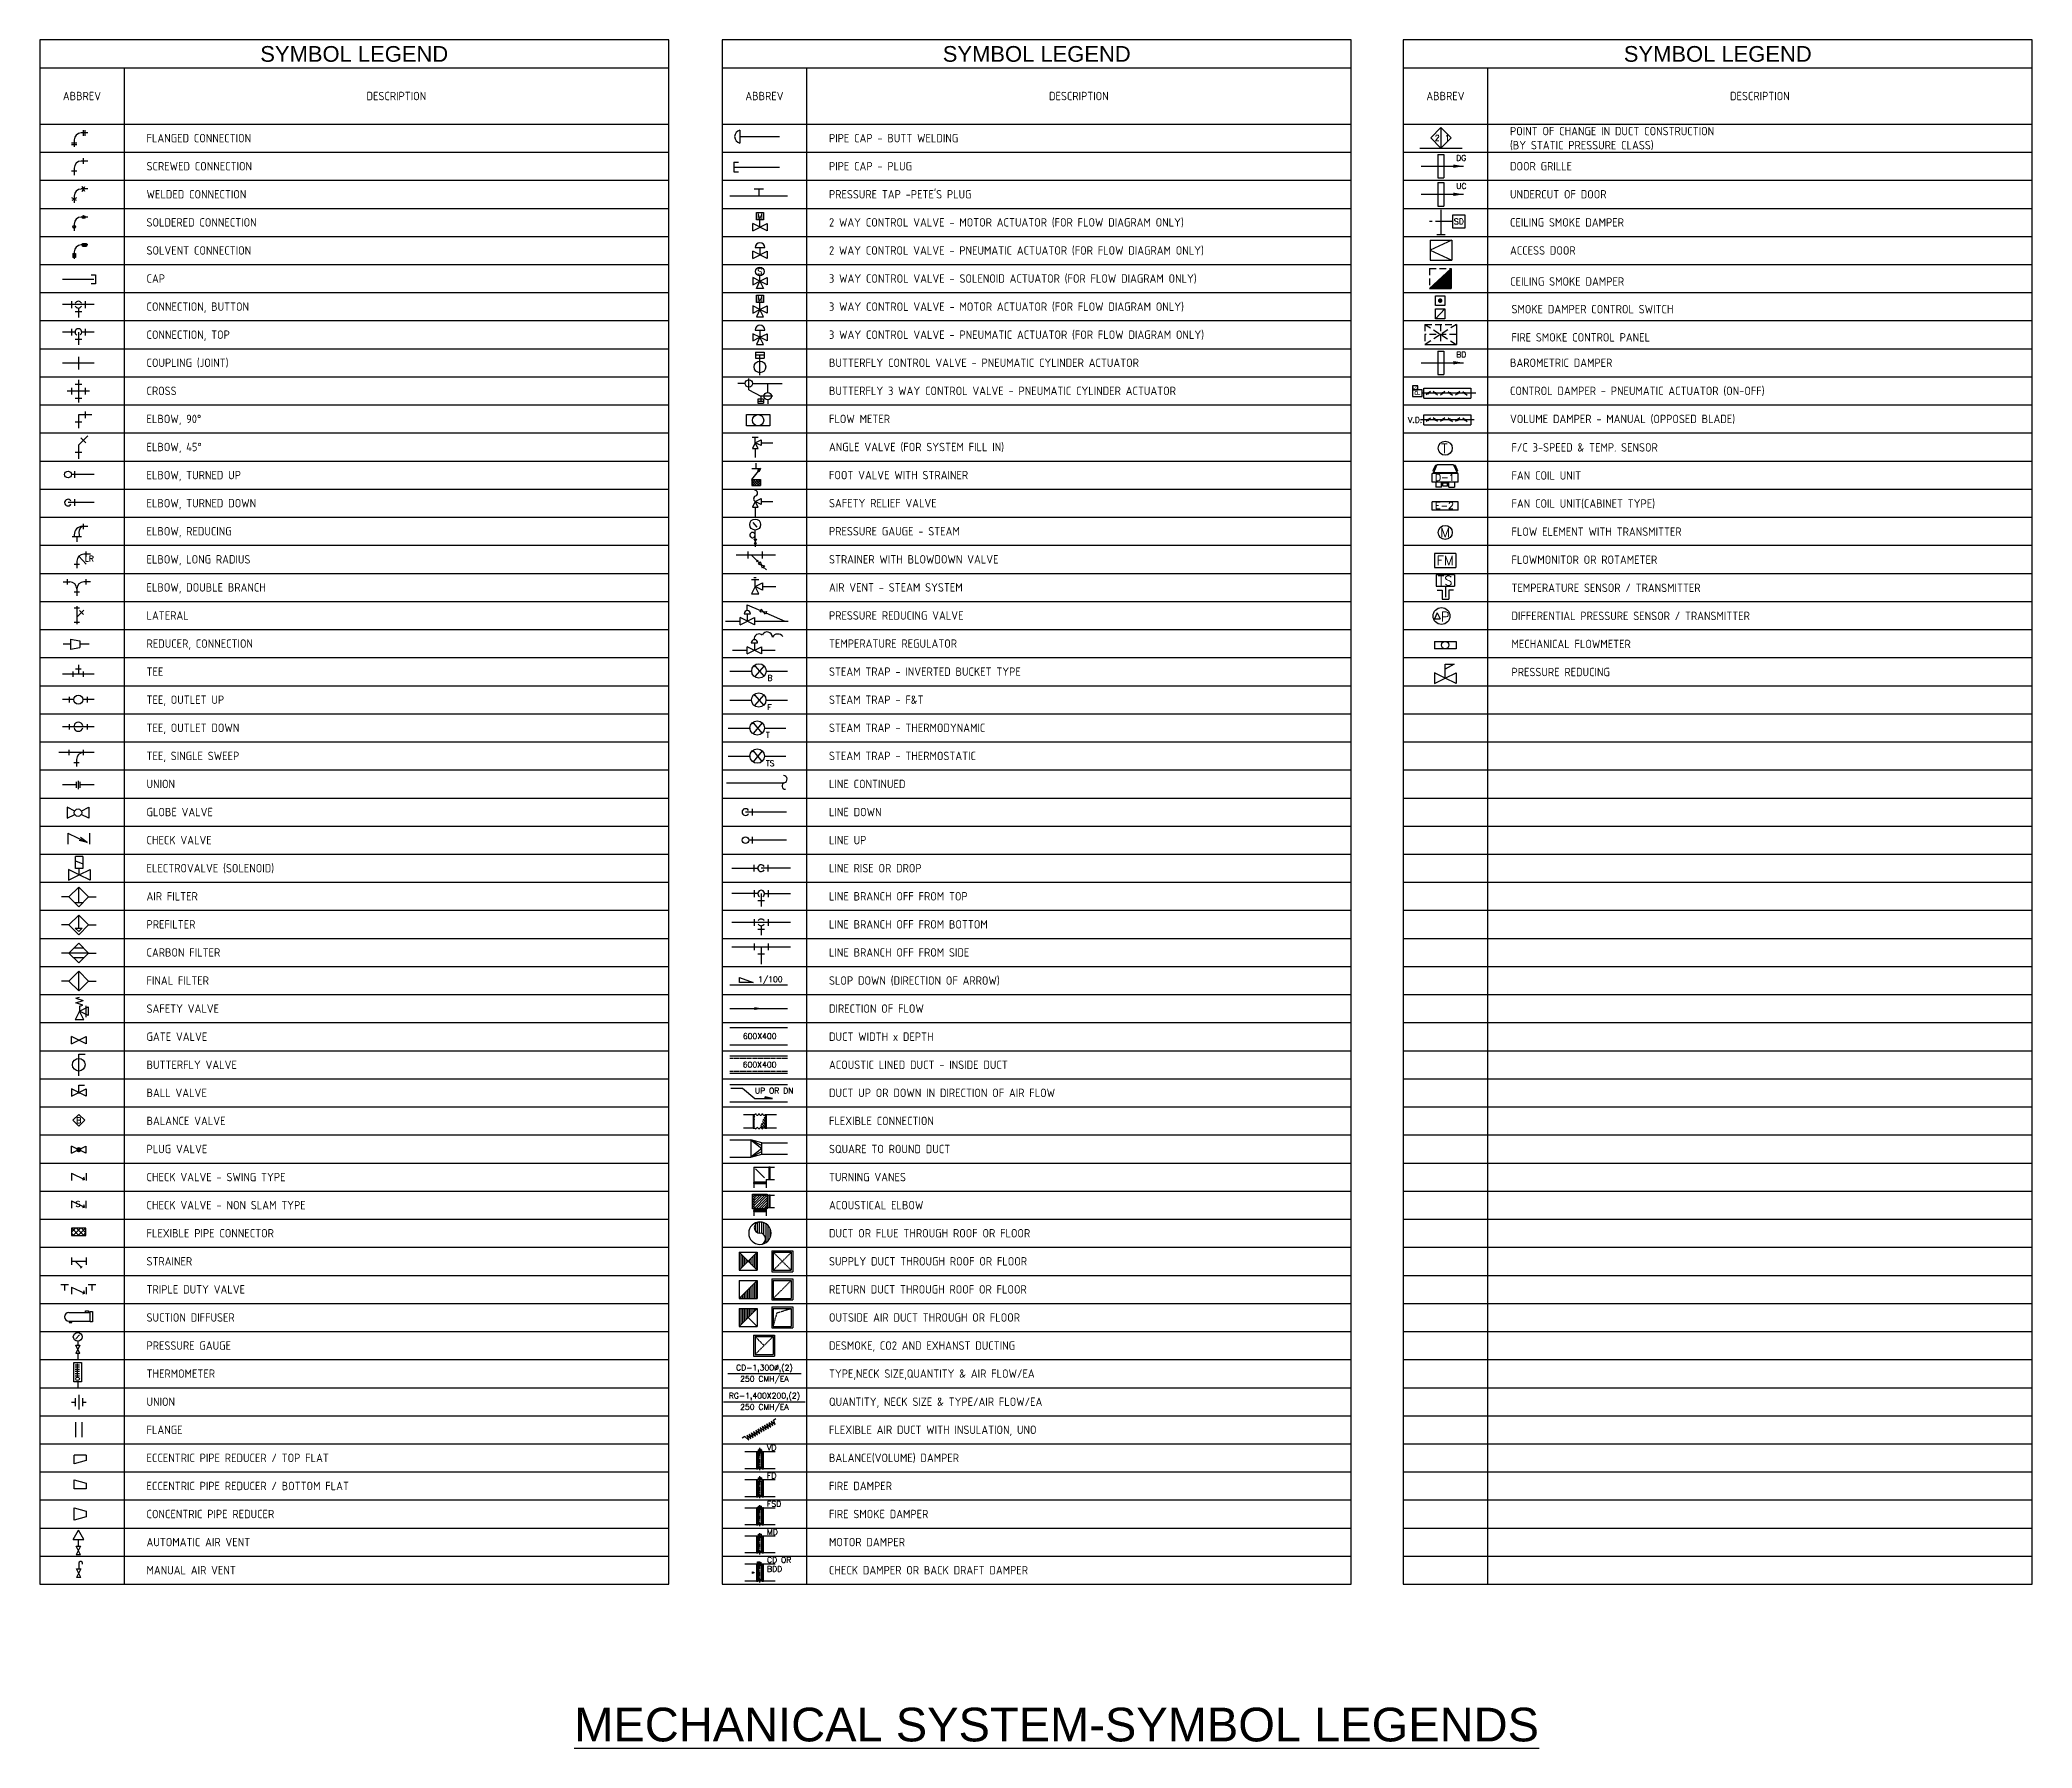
# Model space of a CAD drawing. Header units: millimetres. Extents: x 180 to 771, y 106 to 613.
import ezdxf
from ezdxf.enums import TextEntityAlignment as Align

# ---------------------------------------------------------------- set-up
doc = ezdxf.new("R2010")
doc.units = ezdxf.units.MM
for name, pattern in [('CENTER', [2, 1.25, -0.25, 0.25, -0.25]), ('EHIDDEN', [3, 2, -1]), ('HIDDEN', [0.375, 0.25, -0.125])]:
    doc.linetypes.add(name, pattern=pattern)
for name, color, linetype in [('M-CDUCT-DAPR', 2, 'Continuous'), ('M-CDUCT-TEXT', 4, 'Continuous'), ('M-DETL-EQ', 6, 'Continuous'), ('M-DETL-TEXT', 3, 'Continuous'), ('M-FM-LINE2', 2, 'Continuous'), ('M-FM-LINE3', 3, 'Continuous'), ('M-FM-LINE5', 5, 'Continuous')]:
    doc.layers.add(name, color=color, linetype=linetype)
doc.styles.add('AA-TXT', font='isocp.shx', dxfattribs={"bigfont": 'chineset.shx'})
doc.styles.add('DD-TXT', font='arial.ttf')
doc.styles.add('ROMAND', font='romand', dxfattribs={"height": 5})
doc.styles.add('ROMANS', font='simplex.shx', dxfattribs={"width": 0.8})
doc.styles.add('STDTEXT', font='simplex.shx', dxfattribs={"width": 0.8, "bigfont": 'chineset.shx'})

msp = doc.modelspace()

# ---------------------------------------------------------------- texts
at = {"layer": 'M-CDUCT-DAPR', "color": 3, "style": 'AA-TXT', "oblique": -180, "text_generation_flag": 6, "width": 0.8}
msp.add_text('S', height=1.25, rotation=270, dxfattribs=at).set_placement((588.01, 510.12), align=Align.MIDDLE)
at = {"layer": 'M-CDUCT-TEXT', "color": 3, "style": 'AA-TXT', "oblique": 180, "text_generation_flag": 6}
msp.add_text('P', height=1.67, rotation=270, dxfattribs=at).set_placement((588.69, 508.58), align=Align.MIDDLE)
at = {"layer": 'M-DETL-EQ', "style": 'DD-TXT'}
for s, height, p in [('SYMBOL LEGEND', 4.6667, (273.06, 609.19)), ('SYMBOL LEGEND', 4.6667, (475.66, 609.19)), ('SYMBOL LEGEND', 4.6667, (677.83, 609.19)), ('%%uMECHANICAL SYSTEM-SYMBOL LEGENDS', 10, (481.56, 113.38))]:
    msp.add_text(s, height=height, dxfattribs=at).set_placement(p, align=Align.MIDDLE)
at = {"layer": 'M-DETL-TEXT', "style": 'AA-TXT'}
for s, p in [('ABBREV', (192.23, 596.69)), ('DESCRIPTION', (285.56, 596.69)), ('ABBREV', (394.83, 596.69)), ('DESCRIPTION', (488.16, 596.69)), ('ABBREV', (596.99, 596.69)), ('DESCRIPTION', (690.33, 596.69))]:
    msp.add_text(s, height=2.5, dxfattribs=at).set_placement(p, align=Align.MIDDLE)
for s, p in [('POINT OF CHANGE IN DUCT CONSTRUCTION', (616.16, 586.28)), ('FLANGED CONNECTION', (211.4, 584.19)), ('PIPE CAP - BUTT WELDING', (413.99, 584.19)), ('(BY STATIC PRESSURE CLASS)', (616.16, 582.11)), ('SCREWED CONNECTION', (211.4, 575.86)), ('PIPE CAP - PLUG', (413.99, 575.86)), ('DOOR GRILLE', (616.16, 575.86)), ('WELDED CONNECTION', (211.4, 567.53)), ("PRESSURE TAP -PETE'S PLUG", (413.99, 567.53)), ('UNDERCUT OF DOOR', (616.16, 567.53)), ('SOLDERED CONNECTION', (211.4, 559.19)), ('2 WAY CONTROL VALVE - MOTOR ACTUATOR (FOR FLOW DIAGRAM ONLY)', (413.99, 559.19)), ('CEILING SMOKE DAMPER', (616.16, 559.19)), ('SOLVENT CONNECTION', (211.4, 550.86)), ('2 WAY CONTROL VALVE - PNEUMATIC ACTUATOR (FOR FLOW DIAGRAM ONLY)', (413.99, 550.86)), ('ACCESS DOOR', (616.16, 550.86)), ('CAP', (211.4, 542.53)), ('3 WAY CONTROL VALVE - SOLENOID ACTUATOR (FOR FLOW DIAGRAM ONLY)', (413.99, 542.53)), ('CONNECTION, BUTTON', (211.4, 534.19)), ('3 WAY CONTROL VALVE - MOTOR ACTUATOR (FOR FLOW DIAGRAM ONLY)', (413.99, 534.19)), ('CONNECTION, TOP', (211.4, 525.86)), ('3 WAY CONTROL VALVE - PNEUMATIC ACTUATOR (FOR FLOW DIAGRAM ONLY)', (413.99, 525.86)), ('COUPLING (JOINT)', (211.4, 517.53)), ('BUTTERFLY CONTROL VALVE - PNEUMATIC CYLINDER ACTUATOR', (413.99, 517.53)), ('BAROMETRIC DAMPER', (616.16, 517.53)), ('CROSS', (211.4, 509.19)), ('BUTTERFLY 3 WAY CONTROL VALVE - PNEUMATIC CYLINDER ACTUATOR', (413.99, 509.19)), ('CONTROL DAMPER - PNEUMATIC ACTUATOR (ON-OFF)', (616.16, 509.19)), ('ELBOW, 90%%D', (211.4, 500.86)), ('FLOW METER', (413.99, 500.86)), ('VOLUME DAMPER - MANUAL (OPPOSED BLADE)', (616.16, 500.86)), ('ELBOW, 45%%D', (211.4, 492.53)), ('ANGLE VALVE (FOR SYSTEM FILL IN)', (413.99, 492.53)), ('ELBOW, TURNED UP', (211.4, 484.19)), ('FOOT VALVE WITH STRAINER', (413.99, 484.19)), ('ELBOW, TURNED DOWN', (211.4, 475.86)), ('SAFETY RELIEF VALVE', (413.99, 475.86)), ('ELBOW, REDUCING', (211.4, 467.53)), ('PRESSURE GAUGE - STEAM', (413.99, 467.53)), ('ELBOW, LONG RADIUS', (211.4, 459.19)), ('STRAINER WITH BLOWDOWN VALVE', (413.99, 459.19)), ('ELBOW, DOUBLE BRANCH', (211.4, 450.86)), ('AIR VENT - STEAM SYSTEM', (413.99, 450.86)), ('LATERAL', (211.4, 442.53)), ('PRESSURE REDUCING VALVE', (413.99, 442.53)), ('REDUCER, CONNECTION', (211.4, 434.19)), ('TEMPERATURE REGULATOR ', (413.99, 434.19)), ('TEE', (211.4, 425.86)), ('STEAM TRAP - INVERTED BUCKET TYPE', (413.99, 425.86)), ('TEE, OUTLET UP', (211.4, 417.53)), ('STEAM TRAP - F&T', (413.99, 417.53)), ('TEE, OUTLET DOWN', (211.4, 409.19)), ('STEAM TRAP - THERMODYNAMIC', (413.99, 409.19)), ('TEE, SINGLE SWEEP', (211.4, 400.86)), ('STEAM TRAP - THERMOSTATIC', (413.99, 400.86)), ('UNION', (211.4, 392.53)), ('LINE CONTINUED', (413.99, 392.53)), ('GLOBE VALVE', (211.4, 384.19)), ('LINE DOWN', (413.99, 384.19)), ('CHECK VALVE', (211.4, 375.86)), ('LINE UP', (413.99, 375.86)), ('ELECTROVALVE (SOLENOID)', (211.4, 367.53)), ('LINE RISE OR DROP', (413.99, 367.53)), ('AIR FILTER', (211.4, 359.19)), ('LINE BRANCH OFF FROM TOP', (413.99, 359.19)), ('PREFILTER', (211.4, 350.86)), ('LINE BRANCH OFF FROM BOTTOM', (413.99, 350.86)), ('CARBON FILTER', (211.4, 342.53)), ('LINE BRANCH OFF FROM SIDE', (413.99, 342.53)), ('FINAL FILTER', (211.4, 334.19)), ('SLOP DOWN (DIRECTION OF ARROW)', (413.99, 334.19)), ('SAFETY VALVE', (211.4, 325.86)), ('DIRECTION OF FLOW', (413.99, 325.86)), ('GATE VALVE', (211.4, 317.53)), ('DUCT WIDTH x DEPTH', (413.99, 317.53)), ('BUTTERFLY VALVE', (211.4, 309.19)), ('ACOUSTIC LINED DUCT - INSIDE DUCT ', (413.99, 309.19)), ('BALL VALVE', (211.4, 300.86)), ('DUCT UP OR DOWN IN DIRECTION OF AIR FLOW', (413.99, 300.86)), ('BALANCE VALVE', (211.4, 292.53)), ('FLEXIBLE CONNECTION', (413.99, 292.53)), ('PLUG VALVE', (211.4, 284.19)), ('SQUARE TO ROUND DUCT', (413.99, 284.19)), ('CHECK VALVE - SWING TYPE', (211.4, 275.86)), ('TURNING VANES', (413.99, 275.86)), ('CHECK VALVE - NON SLAM TYPE', (211.4, 267.53)), ('ACOUSTICAL ELBOW', (413.99, 267.53)), ('FLEXIBLE PIPE CONNECTOR', (211.4, 259.19)), ('DUCT OR FLUE THROUGH ROOF OR FLOOR', (413.99, 259.19)), ('STRAINER', (211.4, 250.86)), ('SUPPLY DUCT THROUGH ROOF OR FLOOR', (413.99, 250.86)), ('TRIPLE DUTY VALVE', (211.4, 242.53)), ('RETURN DUCT THROUGH ROOF OR FLOOR', (413.99, 242.53)), ('SUCTION DIFFUSER', (211.4, 234.19)), ('OUTSIDE AIR DUCT THROUGH OR FLOOR', (413.99, 234.19)), ('PRESSURE GAUGE', (211.4, 225.86)), ('DESMOKE, CO2 AND EXHANST DUCTING', (413.99, 225.86)), ('THERMOMETER', (211.4, 217.53)), ('TYPE,NECK SIZE,QUANTITY & AIR FLOW/EA', (413.99, 217.53)), ('UNION', (211.4, 209.19)), ('QUANTITY, NECK SIZE & TYPE/AIR FLOW/EA', (413.99, 209.19)), ('FLANGE', (211.4, 200.86)), ('FLEXIBLE AIR DUCT WITH INSULATION, UNO', (413.99, 200.86)), ('ECCENTRIC PIPE REDUCER / TOP FLAT', (211.4, 192.53)), ('BALANCE(VOLUME) DAMPER', (413.99, 192.53)), ('ECCENTRIC PIPE REDUCER / BOTTOM FLAT', (211.4, 184.19)), ('FIRE DAMPER', (413.99, 184.19)), ('CONCENTRIC PIPE REDUCER', (211.4, 175.86)), ('FIRE SMOKE DAMPER', (413.99, 175.86)), ('AUTOMATIC AIR VENT ', (211.4, 167.53)), ('MOTOR DAMPER', (413.99, 167.53)), ('MANUAL AIR VENT', (211.4, 159.19)), ('CHECK DAMPER OR BACK DRAFT DAMPER', (413.99, 159.19))]:
    msp.add_text(s, height=2.5, dxfattribs=at).set_placement(p, align=Align.MIDDLE_LEFT)
for s, p in [('CEILING SMOKE DAMPER', (616.22, 540.4)), ('SMOKE DAMPER CONTROL SWITCH', (616.6, 532.18)), ('FIRE SMOKE CONTROL PANEL', (616.6, 523.82)), ('F/C 3-SPEED & TEMP. SENSOR', (616.6, 491.16)), ('FAN COIL UNIT', (616.6, 482.83)), ('FAN COIL UNIT(CABINET TYPE)', (616.6, 474.5)), ('FLOW ELEMENT WITH TRANSMITTER', (616.6, 466.16)), ('FLOWMONITOR OR ROTAMETER', (616.6, 457.83)), ('TEMPERATURE SENSOR / TRANSMITTER', (616.6, 449.5)), ('DIFFERENTIAL PRESSURE SENSOR / TRANSMITTER', (616.6, 441.16)), ('MECHANICAL FLOWMETER', (616.6, 432.83)), ('PRESSURE REDUCING', (616.6, 424.5))]:
    msp.add_text(s, height=2.5, dxfattribs=at).set_placement(p)
at = {"layer": 'M-FM-LINE3'}
for s, height, style, p in [('2', 1.67, 'STDTEXT', (593.84, 583.44)), ('1', 1.67, 'STDTEXT', (596.79, 583.44)), ('DG', 1.667, 'STDTEXT', (600.18, 577.48)), ('UC', 1.667, 'STDTEXT', (600.18, 569.15)), ('BD', 1.667, 'STDTEXT', (600.18, 519.15)), ('V.D.', 1.667, 'STDTEXT', (585.88, 499.75)), ('T', 2.8, 'ROMAND', (595.74, 490.65)), ('LR', 1.667, 'STDTEXT', (193.06, 458.56)), ('B', 1.67, 'STDTEXT', (395.75, 423.12)), ('F', 1.67, 'STDTEXT', (395.7, 414.48)), ('T', 1.67, 'STDTEXT', (395.24, 406.18)), ('TS', 1.667, 'STDTEXT', (395.24, 397.83))]:
    msp.add_text(s, height=height, dxfattribs=dict(at, style=style)).set_placement(p)
for s, height, style, p in [('M', 1.67, 'STDTEXT', (393.5, 561.01)), ('SD', 1.667, 'STDTEXT', (600.97, 559.46)), ('S', 1.67, 'STDTEXT', (393.46, 544.62)), ('M', 1.67, 'STDTEXT', (393.5, 536.52)), ('M', 2.8, 'ROMAND', (596.92, 467.17)), ('FM', 2.8, 'ROMAND', (596.92, 458.84)), ('TS', 2.8, 'ROMAND', (596.92, 452.86)), ('P', 2.8, 'ROMAND', (596.92, 442.17)), ('1/100', 1.667, 'STDTEXT', (396.58, 334.45)), ('600X400', 1.667, 'STDTEXT', (393.42, 317.69)), ('600X400', 1.667, 'STDTEXT', (393.4, 309.24)), ('UP OR DN', 1.667, 'STDTEXT', (397.73, 301.49)), ('B', 1.67, 'STDTEXT', (191.29, 292.71)), ('S', 1.67, 'STDTEXT', (191.06, 267.9)), ('CD-1,300%%C,(2)', 1.6667, 'STDTEXT', (394.83, 219.19)), ('250 CMH/EA', 1.667, 'STDTEXT', (394.83, 215.86)), ('RG-1,400X200,(2)', 1.6667, 'STDTEXT', (394.83, 210.86)), ('250 CMH/EA', 1.667, 'STDTEXT', (394.83, 207.53))]:
    msp.add_text(s, height=height, dxfattribs=dict(at, style=style)).set_placement(p, align=Align.MIDDLE)
at = {"layer": 'M-FM-LINE3', "style": 'ROMANS'}
for s, p in [('D-1', (593.92, 482.49)), ('E-2', (593.92, 474.16))]:
    msp.add_text(s, height=2, rotation=0.00001, dxfattribs=at).set_placement(p)
at = {"layer": 'M-FM-LINE3', "style": 'STDTEXT'}
for s, p in [('VD', (395.6, 195.56)), ('FD', (395.6, 187.23)), ('FSD', (395.6, 178.89)), ('MD', (395.6, 170.56)), ('CD OR', (395.6, 162.23)), ('BDD', (395.6, 159.55))]:
    msp.add_text(s, height=1.667, dxfattribs=at).set_placement(p, align=Align.MIDDLE_LEFT)

# ---------------------------------------------------------------- blocks, each defined once
blk = doc.blocks.new('MA20D1')
at = {"linetype": 'ByBlock'}
for p, q in [((-0.5, -0.25), (-0.5, 0.25)), ((-0.5, -0.25), (0.5, 0.25)), ((0.5, -0.25), (-0.5, 0.25)), ((0.5, 0.25), (0.5, -0.25))]:
    blk.add_line(p, q, dxfattribs=at)
blk = doc.blocks.new('TRI', base_point=(3.875, 1.8125))
for p, q in [((3.875, 1.8125), (4, 1.875)), ((4, 1.75), (3.875, 1.8125)), ((4, 1.875), (4, 1.75))]:
    blk.add_line(p, q)
blk = doc.blocks.new('MB22D1')
at = {"linetype": 'ByBlock'}
for p, q in [((-0.25, 0.5), (0.25, 0.5)), ((0, 0), (-0.25, 0.5)), ((0.25, 0.5), (0, 0)), ((0, 0), (-0.25, -0.5)), ((-0.25, -0.5), (0.25, -0.5)), ((0.25, -0.5), (0, 0))]:
    blk.add_line(p, q, dxfattribs=at)
at = {"linetype": 'ByBlock', "xscale": -4, "yscale": 4, "zscale": 4, "rotation": 180}
blk.add_blockref('TRI', (0, 0), dxfattribs=at)
blk = doc.blocks.new('MB20D1')
at = {"linetype": 'ByBlock'}
for p, q in [((0, 0), (0.18, 0.53)), ((0.53, 0.18), (0, 0)), ((0.53, -0.18), (0, 0)), ((0, 0), (0.18, -0.53)), ((0.18, 0.53), (0.53, 0.18)), ((0.18, -0.53), (0.53, -0.18))]:
    blk.add_line(p, q, dxfattribs=at)
blk = doc.blocks.new('*X16')
at = {"color": 0}
for p, q in [((608.62, 597.78), (608.45, 597.94)), ((608.46, 597.9), (608.61, 598.06)), ((608.87, 597.57), (608.48, 597.96)), ((608.49, 597.88), (608.81, 598.2)), ((608.95, 597.55), (608.51, 597.99)), ((608.52, 597.86), (609, 598.34)), ((608.97, 597.58), (608.54, 598.01)), ((608.55, 597.83), (609.2, 598.49)), ((608.58, 597.81), (609.4, 598.63)), ((608.99, 597.62), (608.58, 598.03)), ((608.61, 597.79), (609.38, 598.56)), ((609, 597.66), (608.61, 598.05)), ((608.63, 597.76), (609.35, 598.47)), ((609.02, 597.7), (608.64, 598.08)), ((608.66, 597.74), (609.31, 598.38)), ((609.03, 597.73), (608.67, 598.1)), ((608.69, 597.72), (609.27, 598.29)), ((609.05, 597.77), (608.7, 598.12)), ((608.72, 597.69), (609.23, 598.2)), ((609.06, 597.81), (608.73, 598.14)), ((608.75, 597.67), (609.19, 598.11)), ((609.08, 597.84), (608.76, 598.17)), ((608.78, 597.65), (609.15, 598.02)), ((609.1, 597.88), (608.79, 598.19)), ((608.81, 597.62), (609.11, 597.92)), ((609.11, 597.92), (608.82, 598.21)), ((608.84, 597.6), (609.08, 597.83)), ((609.13, 597.96), (608.85, 598.23)), ((608.87, 597.58), (609.04, 597.74)), ((609.14, 597.99), (608.88, 598.26)), ((608.9, 597.55), (609, 597.65)), ((609.16, 598.03), (608.91, 598.28)), ((608.93, 597.53), (608.96, 597.56)), ((609.17, 598.07), (608.94, 598.3)), ((609.19, 598.11), (608.97, 598.32)), ((609.21, 598.14), (609, 598.34)), ((609.22, 598.18), (609.04, 598.37)), ((609.24, 598.22), (609.07, 598.39)), ((609.25, 598.26), (609.1, 598.41)), ((609.27, 598.29), (609.13, 598.43)), ((609.28, 598.33), (609.16, 598.46)), ((609.3, 598.37), (609.19, 598.48)), ((609.32, 598.4), (609.22, 598.5)), ((609.33, 598.44), (609.25, 598.52)), ((609.35, 598.48), (609.28, 598.55)), ((609.36, 598.52), (609.31, 598.57)), ((609.38, 598.55), (609.34, 598.59)), ((609.39, 598.59), (609.37, 598.61)), ((609.41, 598.63), (609.4, 598.64))]:
    blk.add_line(p, q, dxfattribs=at)
blk = doc.blocks.new('*X15')
at = {"color": 0}
for p, q in [((606.3, 593.93), (607.7, 595.33)), ((606.3, 594.81), (606.82, 595.33)), ((608.02, 593.18), (606.3, 594.89)), ((607.14, 593.18), (606.3, 594.01)), ((606.44, 593.18), (608.58, 595.33)), ((608.9, 593.18), (606.76, 595.33)), ((607.32, 593.18), (609.42, 595.28)), ((609.42, 593.55), (607.64, 595.33)), ((608.2, 593.18), (609.42, 594.39)), ((609.42, 594.43), (608.52, 595.33)), ((609.09, 593.18), (609.42, 593.51)), ((609.42, 595.32), (609.41, 595.33))]:
    blk.add_line(p, q, dxfattribs=at)
blk = doc.blocks.new('MC23DA')
at = {"linetype": 'ByBlock'}
for p, q in [((-0.5, 0.25), (-0.5, -0.25)), ((-0.5, 0.25), (-0.5, 0)), ((-0.5, 0), (-0.5, -0.25)), ((-0.5, 0), (0.5, 0)), ((-0.25, 0), (0.17, -0.42)), ((0.5, 0.25), (0.5, -0.25)), ((0.5, 0.25), (0.5, -0.25)), ((0.11, -0.48), (0.23, -0.36))]:
    blk.add_line(p, q, dxfattribs=at)
blk = doc.blocks.new('STDAUTO')
for p, q in [((-0.22, 0.51), (0.22, 0.51)), ((0, 0.51), (0, 0))]:
    blk.add_line(p, q)
blk.add_arc((0, 0.51), 0.22, 0, 180)
blk = doc.blocks.new('*X14')
at = {"color": 0}
for p, q in [((699.11, 213.33), (699.84, 214.06)), ((699.11, 213.86), (699.31, 214.06)), ((699.43, 213.12), (700.37, 214.06)), ((699.96, 213.12), (700.58, 213.74)), ((700.49, 213.12), (700.58, 213.21))]:
    blk.add_line(p, q, dxfattribs=at)
blk = doc.blocks.new('DIM30')
blk.add_solid([(30, -5), (30, 5), (0, 0)])
blk = doc.blocks.new('BASEVALV', base_point=(23.75, 10.688))
for p, q in [((24, 10.625), (23.75, 10.75)), ((23.75, 10.625), (24, 10.75)), ((23.75, 10.75), (23.75, 10.625)), ((24, 10.75), (24, 10.625))]:
    blk.add_line(p, q)
blk = doc.blocks.new('MA21D1')
at = {"linetype": 'ByBlock'}
for points, const_width in [([(0, 0, 1), (0, 0, 1)], 0.25), ([(-0.05, -0.03, -1.665896), (0.04, -0.03, -1.665896)], 0.072), ([(-0.05, 0.02, 1.665896), (0.04, 0.02, 1.665896)], 0.072)]:
    blk.add_lwpolyline(points, format="xyb", dxfattribs=dict(at, const_width=const_width))
at = {"linetype": 'ByBlock', "xscale": 4, "yscale": 4, "zscale": 4}
blk.add_blockref('BASEVALV', (-0.5, 0), dxfattribs=at)
blk = doc.blocks.new('MB23DA')
at = {"linetype": 'ByBlock'}
for p, q in [((-0.5, 0.25), (0.39, -0.18)), ((-0.5, 0.25), (-0.5, -0.25)), ((0.5, 0.25), (0.5, -0.25)), ((0.39, -0.18), (0.26, -0.24)), ((0.39, -0.18), (0.35, -0.02))]:
    blk.add_line(p, q, dxfattribs=at)
blk = doc.blocks.new('SQUARE', base_point=(4.37, 5.22))
for p, q in [((4.37, 4.72), (4.37, 5.72)), ((4.37, 5.72), (5.37, 5.72)), ((5.37, 4.72), (4.37, 4.72)), ((5.37, 5.72), (5.37, 4.72))]:
    blk.add_line(p, q)
blk = doc.blocks.new('ME04D1')
for p, q in [((-0.337, 0.151), (0.41, 0.151)), ((0.248, 0.154), (0.248, 0.207)), ((0.248, 0.207), (0.343, 0.207)), ((0.343, 0.207), (0.343, 0.154)), ((-0.337, -0.148), (0.41, -0.148)), ((-0.321, -0.149), (-0.321, -0.202)), ((-0.321, -0.202), (-0.226, -0.202)), ((-0.226, -0.202), (-0.226, -0.149))]:
    blk.add_line(p, q)
blk.add_arc((-0.337, 0.002), 0.149, 90, 270)
at = {"xscale": 0.07469571468716346, "yscale": 0.3585394304983846, "zscale": 0.07469571468716346}
blk.add_blockref('SQUARE', (0.41, 0.002), dxfattribs=at)
blk = doc.blocks.new('MF22DA')
at = {"linetype": 'ByBlock'}
for p, q in [((-0.5, 0), (-0.25, 0)), ((-0.25, 0.27), (-0.25, -0.27)), ((0, 0.5), (0, -0.5)), ((0.25, 0.27), (0.25, -0.27)), ((0.25, 0), (0.5, 0))]:
    blk.add_line(p, q, dxfattribs=at)

# ---------------------------------------------------------------- hatches: boundary and pattern name
at = {"layer": 'M-FM-LINE3', "linetype": 'Continuous'}
for points in [[(395.06, 299.14), (397.25, 299.14), (395.06, 299.72)], [(393.08, 177.64), (393.91, 177.64), (393.91, 178.18), (393.08, 178.18)]]:
    msp.add_hatch(color=256, dxfattribs=at).paths.add_polyline_path(points)
h = msp.add_hatch(dxfattribs=at)
h.set_pattern_fill('ANSI37', color=1, scale=0.2, style=0)
h.set_pattern_definition([(45, (388.31803, 238.1196), (-0.449013, 0.449013), []), (135, (388.31803, 238.1196), (-0.449013, -0.449013), [])])
edge = h.paths.add_edge_path()
edge.add_line((394.99, 294.38), (395.02, 294.38))
edge.add_arc((394.74, 294.48), 0.271, 202.61986, 337.38014)
edge.add_arc((394.24, 294.27), 0.271, 22.61986, 157.38014)
edge.add_arc((393.74, 294.48), 0.271, 202.61986, 337.38014)
edge.add_arc((393.24, 294.27), 0.271, 22.61986, 157.38014)
edge.add_arc((392.74, 294.48), 0.271, 202.61986, 337.38014)
edge.add_arc((392.24, 294.27), 0.271, 22.61986, 157.38014)
edge.add_line((391.82, 294.38), (391.99, 294.38))
edge.add_line((391.82, 290.38), (391.82, 294.38))
edge.add_line((395.15, 294.38), (395.15, 290.38))
edge.add_arc((393.74, 290.27), 0.271, 22.61986, 157.38014)
edge.add_arc((394.24, 290.48), 0.271, 202.61986, 337.38014)
edge.add_arc((394.74, 290.27), 0.271, 22.61986, 157.38014)
edge.add_line((394.99, 290.38), (395.02, 290.38))
edge.add_arc((392.24, 290.48), 0.271, 202.61986, 337.38014)
edge.add_arc((392.74, 290.27), 0.271, 22.61986, 157.38014)
edge.add_line((391.82, 290.38), (391.99, 290.38))
edge.add_arc((393.24, 290.48), 0.271, 202.61986, 337.38014)
h = msp.add_hatch(dxfattribs=at)
h.set_pattern_fill('ANSI31', color=256, scale=0.166667, style=0)
h.set_pattern_definition([(45, (390.2397, 238.1196), (-0.374177, 0.374177), [])])
h.paths.add_polyline_path([(391.33, 266.48), (391.33, 270.81), (395.66, 270.81), (395.66, 266.48)])
h = msp.add_hatch(dxfattribs=at)
h.set_pattern_fill('ANSI37', color=1, scale=8.333333, style=0)
h.set_pattern_definition([(45, (-241.1538, -19.0688), (-0.7365696, 0.7365696), []), (135, (-241.1538, -19.0688), (-0.7365696, -0.7365696), [])])
h.paths.add_polyline_path([(193.43, 258.51), (193.43, 260.65), (189.15, 260.65), (189.15, 258.51)])
h = msp.add_hatch(dxfattribs=at)
h.set_pattern_fill('ANSI31', color=1, scale=0.2, angle=45, style=0)
h.set_pattern_definition([(90, (388.31803, 238.1196), (-0.635, 1e-16), [])])
edge = h.paths.add_edge_path()
edge.add_arc((393.5, 259.19), 3.33, 270, 450)
edge.add_arc((393.5, 260.86), 1.67, 90, 270)
edge.add_arc((393.5, 257.53), 1.67, -90, 90, ccw=False)
h = msp.add_hatch(dxfattribs=at)
h.set_pattern_fill('ANSI31', color=1, scale=0.16, angle=45, style=0)
h.set_pattern_definition([(90, (385.8588, 240.66767), (-0.508, 9e-17), [])])
h.paths.add_polyline_path([(392.67, 248.19), (387.34, 253.53), (387.34, 248.19), (392.67, 253.53)])
h = msp.add_hatch(dxfattribs=at)
h.set_pattern_fill('ANSI31', color=1, scale=0.16, angle=45, style=0)
h.set_pattern_definition([(90, (385.8588, 239.001), (-0.508, 9e-17), [])])
h.paths.add_polyline_path([(387.34, 239.86), (392.67, 245.19), (392.67, 239.86)])
h = msp.add_hatch(dxfattribs=at)
h.set_pattern_fill('ANSI31', color=1, scale=0.16, angle=45, style=0)
h.set_pattern_definition([(90, (385.8588, 237.33434), (-0.508, 9e-17), [])])
h.paths.add_polyline_path([(387.34, 236.86), (387.34, 231.53), (392.67, 236.86)])
h = msp.add_hatch(color=256, dxfattribs=at)
edge = h.paths.add_edge_path()
edge.add_arc((393.5, 186.51), 0.333, 0, 360)

# ---------------------------------------------------------------- linework, layer by layer
at = {"layer": 'M-CDUCT-DAPR'}
for p, q in [((592.58, 508.99), (591.22, 508)), ((594.68, 507.95), (593.39, 509.03)), ((596.77, 509.03), (595.48, 507.95)), ((597.79, 509.03), (599.08, 507.95)), ((601.27, 509.03), (599.98, 507.95)), ((602.12, 509.03), (603.41, 507.95)), ((605.99, 508.49), (590.04, 508.49)), ((605.54, 500.6), (589.59, 500.6)), ((592.58, 501.1), (591.22, 500.11)), ((594.68, 500.06), (593.39, 501.15)), ((596.77, 501.15), (595.48, 500.06)), ((597.79, 501.15), (599.08, 500.06)), ((601.27, 501.15), (599.98, 500.06)), ((602.12, 501.15), (603.41, 500.06))]:
    msp.add_line(p, q, dxfattribs=at)
for points in [[(588.84, 509.46), (588.84, 510.72), (587.17, 510.72), (587.17, 509.46)], [(590.04, 507.52), (590.04, 509.46), (587.17, 509.46), (587.17, 507.52)]]:
    msp.add_lwpolyline(points, close=True, dxfattribs=at)
for centre, start, end in [((591.9, 508.49), 90, 270), ((591.9, 508.49), 270, 90), ((594.04, 508.49), 90, 270), ((594.04, 508.49), 270, 90), ((596.12, 508.49), 90, 270), ((596.12, 508.49), 270, 90), ((598.43, 508.49), 90, 270), ((598.43, 508.49), 270, 90), ((600.63, 508.49), 90, 270), ((600.63, 508.49), 270, 90), ((602.77, 508.49), 90, 270), ((602.77, 508.49), 270, 90), ((591.9, 500.6), 90, 270), ((591.9, 500.6), 270, 90), ((594.04, 500.6), 90, 270), ((594.04, 500.6), 270, 90), ((596.12, 500.6), 90, 270), ((596.12, 500.6), 270, 90), ((598.43, 500.6), 90, 270), ((598.43, 500.6), 270, 90), ((600.63, 500.6), 90, 270), ((600.63, 500.6), 270, 90), ((602.77, 500.6), 90, 270), ((602.77, 500.6), 270, 90)]:
    msp.add_arc(centre, 0.161, start, end, dxfattribs=at)
at = {"layer": 'M-FM-LINE2'}
for p, q in [((179.73, 580.03), (366.4, 580.03)), ((382.33, 580.03), (568.99, 580.03)), ((584.49, 580.03), (771.16, 580.03)), ((179.73, 571.69), (366.4, 571.69)), ((382.33, 571.69), (568.99, 571.69)), ((584.49, 571.69), (771.16, 571.69)), ((179.73, 563.36), (366.4, 563.36)), ((382.33, 563.36), (568.99, 563.36)), ((584.49, 563.36), (771.16, 563.36)), ((179.73, 555.03), (366.4, 555.03)), ((382.33, 555.03), (568.99, 555.03)), ((584.49, 555.03), (771.16, 555.03)), ((179.73, 546.69), (366.4, 546.69)), ((382.33, 546.69), (568.99, 546.69)), ((584.49, 546.69), (771.16, 546.69)), ((179.73, 538.36), (366.4, 538.36)), ((382.33, 538.36), (568.99, 538.36)), ((584.49, 538.36), (771.16, 538.36)), ((179.73, 530.03), (366.4, 530.03)), ((382.33, 530.03), (568.99, 530.03)), ((584.49, 530.03), (771.16, 530.03)), ((179.73, 521.69), (366.4, 521.69)), ((382.33, 521.69), (568.99, 521.69)), ((584.49, 521.69), (771.16, 521.69)), ((179.73, 513.36), (366.4, 513.36)), ((382.33, 513.36), (568.99, 513.36)), ((584.49, 513.36), (771.16, 513.36)), ((179.73, 505.03), (366.4, 505.03)), ((382.33, 505.03), (568.99, 505.03)), ((584.49, 505.03), (771.16, 505.03)), ((179.73, 496.69), (366.4, 496.69)), ((382.33, 496.69), (568.99, 496.69)), ((584.49, 496.69), (771.16, 496.69)), ((179.73, 488.36), (366.4, 488.36)), ((382.33, 488.36), (568.99, 488.36)), ((584.49, 488.36), (771.16, 488.36)), ((179.73, 480.03), (366.4, 480.03)), ((382.33, 480.03), (568.99, 480.03)), ((584.49, 480.03), (771.16, 480.03)), ((179.73, 471.69), (366.4, 471.69)), ((382.33, 471.69), (568.99, 471.69)), ((584.49, 471.69), (771.16, 471.69)), ((179.73, 463.36), (366.4, 463.36)), ((382.33, 463.36), (568.99, 463.36)), ((584.49, 463.36), (771.16, 463.36)), ((179.73, 455.03), (366.4, 455.03)), ((382.33, 455.03), (568.99, 455.03)), ((584.49, 455.03), (771.16, 455.03)), ((179.73, 446.69), (366.4, 446.69)), ((382.33, 446.69), (568.99, 446.69)), ((584.49, 446.69), (771.16, 446.69)), ((179.73, 438.36), (366.4, 438.36)), ((382.33, 438.36), (568.99, 438.36)), ((584.49, 438.36), (771.16, 438.36)), ((179.73, 430.03), (366.4, 430.03)), ((382.33, 430.03), (568.99, 430.03)), ((584.49, 430.03), (771.16, 430.03)), ((179.73, 421.69), (366.4, 421.69)), ((382.33, 421.69), (568.99, 421.69)), ((584.49, 421.69), (771.16, 421.69)), ((179.73, 413.36), (366.4, 413.36)), ((382.33, 413.36), (568.99, 413.36)), ((584.49, 413.36), (771.16, 413.36)), ((179.73, 405.03), (366.4, 405.03)), ((382.33, 405.03), (568.99, 405.03)), ((584.49, 405.03), (771.16, 405.03)), ((179.73, 396.69), (366.4, 396.69)), ((382.33, 396.69), (568.99, 396.69)), ((584.49, 396.69), (771.16, 396.69)), ((179.73, 388.36), (366.4, 388.36)), ((382.33, 388.36), (568.99, 388.36)), ((584.49, 388.36), (771.16, 388.36)), ((179.73, 380.03), (366.4, 380.03)), ((382.33, 380.03), (568.99, 380.03)), ((584.49, 380.03), (771.16, 380.03)), ((179.73, 371.69), (366.4, 371.69)), ((382.33, 371.69), (568.99, 371.69)), ((584.49, 371.69), (771.16, 371.69)), ((179.73, 363.36), (366.4, 363.36)), ((382.33, 363.36), (568.99, 363.36)), ((584.49, 363.36), (771.16, 363.36)), ((179.73, 355.03), (366.4, 355.03)), ((382.33, 355.03), (568.99, 355.03)), ((584.49, 355.03), (771.16, 355.03)), ((179.73, 346.69), (366.4, 346.69)), ((382.33, 346.69), (568.99, 346.69)), ((584.49, 346.69), (771.16, 346.69)), ((179.73, 338.36), (366.4, 338.36)), ((382.33, 338.36), (568.99, 338.36)), ((584.49, 338.36), (771.16, 338.36)), ((179.73, 330.03), (366.4, 330.03)), ((382.33, 330.03), (568.99, 330.03)), ((584.49, 330.03), (771.16, 330.03)), ((179.73, 321.69), (366.4, 321.69)), ((382.33, 321.69), (568.99, 321.69)), ((584.49, 321.69), (771.16, 321.69)), ((179.73, 313.36), (366.4, 313.36)), ((382.33, 313.36), (568.99, 313.36)), ((584.49, 313.36), (771.16, 313.36)), ((179.73, 305.03), (366.4, 305.03)), ((382.33, 305.03), (568.99, 305.03)), ((584.49, 305.03), (771.16, 305.03)), ((179.73, 296.69), (366.4, 296.69)), ((382.33, 296.69), (568.99, 296.69)), ((584.49, 296.69), (771.16, 296.69)), ((179.73, 288.36), (366.4, 288.36)), ((382.33, 288.36), (568.99, 288.36)), ((584.49, 288.36), (771.16, 288.36)), ((179.73, 280.03), (366.4, 280.03)), ((382.33, 280.03), (568.99, 280.03)), ((584.49, 280.03), (771.16, 280.03)), ((179.73, 271.69), (366.4, 271.69)), ((382.33, 271.69), (568.99, 271.69)), ((584.49, 271.69), (771.16, 271.69)), ((179.73, 263.36), (366.4, 263.36)), ((382.33, 263.36), (568.99, 263.36)), ((584.49, 263.36), (771.16, 263.36)), ((179.73, 255.03), (366.4, 255.03)), ((382.33, 255.03), (568.99, 255.03)), ((584.49, 255.03), (771.16, 255.03)), ((179.73, 246.69), (366.4, 246.69)), ((382.33, 246.69), (568.99, 246.69)), ((584.49, 246.69), (771.16, 246.69)), ((179.73, 238.36), (366.4, 238.36)), ((382.33, 238.36), (568.99, 238.36)), ((584.49, 238.36), (771.16, 238.36)), ((179.73, 230.03), (366.4, 230.03)), ((382.33, 230.03), (568.99, 230.03)), ((584.49, 230.03), (771.16, 230.03)), ((179.73, 221.69), (366.4, 221.69)), ((382.33, 221.69), (568.99, 221.69)), ((584.49, 221.69), (771.16, 221.69)), ((179.73, 213.36), (366.4, 213.36)), ((382.33, 213.36), (568.99, 213.36)), ((584.49, 213.36), (771.16, 213.36)), ((179.73, 205.03), (366.4, 205.03)), ((382.33, 205.03), (568.99, 205.03)), ((584.49, 205.03), (771.16, 205.03)), ((179.73, 196.69), (366.4, 196.69)), ((382.33, 196.69), (568.99, 196.69)), ((584.49, 196.69), (771.16, 196.69)), ((179.73, 188.36), (366.4, 188.36)), ((382.33, 188.36), (568.99, 188.36)), ((584.49, 188.36), (771.16, 188.36)), ((179.73, 180.03), (366.4, 180.03)), ((382.33, 180.03), (568.99, 180.03)), ((584.49, 180.03), (771.16, 180.03)), ((179.73, 171.69), (366.4, 171.69)), ((382.33, 171.69), (568.99, 171.69)), ((584.49, 171.69), (771.16, 171.69)), ((179.73, 163.36), (366.4, 163.36)), ((382.33, 163.36), (568.99, 163.36)), ((584.49, 163.36), (771.16, 163.36))]:
    msp.add_line(p, q, dxfattribs=at)
at = {"layer": 'M-FM-LINE3'}
for p, q in [((194.02, 585.73), (192, 585.73)), ((192.72, 584.92), (192.72, 586.54)), ((193.22, 584.92), (193.22, 586.54)), ((387.5, 586.54), (387.5, 582.72)), ((595.67, 587.35), (595.67, 581.25)), ((189.11, 582.77), (190.73, 582.77)), ((189.11, 582.33), (190.73, 582.33)), ((189.92, 583.64), (189.92, 581.58)), ((387.5, 584.63), (399.32, 584.63)), ((589.42, 581.25), (601.92, 581.25)), ((189.11, 574.44), (190.73, 574.44)), ((189.92, 575.31), (189.92, 573.25)), ((194.02, 577.39), (192, 577.39)), ((192.72, 576.58), (192.72, 578.2)), ((385.74, 577.09), (387.16, 577.09)), ((385.74, 577.09), (385.74, 574.23)), ((385.74, 575.61), (399.32, 575.61)), ((385.74, 574.23), (387.16, 574.23)), ((589.81, 575.86), (602.35, 575.86)), ((594.78, 579.34), (596.55, 579.34)), ((594.78, 579.34), (594.78, 572.38)), ((596.55, 579.34), (596.55, 572.38)), ((194.02, 569.1), (192, 569.1)), ((193.12, 568.4), (192.31, 569.8)), ((192.31, 568.4), (193.12, 569.8)), ((391.75, 569.15), (394.55, 569.15)), ((393.15, 569.15), (393.15, 567.06)), ((594.78, 572.38), (596.55, 572.38)), ((594.78, 571.01), (596.55, 571.01)), ((594.78, 571.01), (594.78, 564.05)), ((596.55, 571.01), (596.55, 564.05)), ((190.62, 565.65), (189.22, 566.46)), ((190.62, 566.46), (189.22, 565.65)), ((189.92, 567.01), (189.92, 564.95)), ((384.54, 567.06), (401.65, 567.06)), ((392.43, 562.08), (394.57, 562.08)), ((392.43, 559.94), (392.43, 562.08)), ((394.57, 562.08), (394.57, 559.94)), ((589.81, 567.53), (602.35, 567.53)), ((594.78, 564.05), (596.55, 564.05)), ((595.67, 562.91), (595.67, 555.61)), ((189.92, 558.7), (189.92, 556.64)), ((194.02, 560.78), (192, 560.78)), ((394.57, 559.94), (392.43, 559.94)), ((393.5, 557.79), (393.5, 559.94)), ((189.92, 550.41), (189.92, 548.34)), ((194.02, 552.49), (192, 552.49)), ((192.38, 552.1), (192.38, 552.88)), ((192.38, 552.88), (193.6, 552.88)), ((192.38, 552.1), (193.6, 552.1)), ((193.6, 552.88), (193.6, 552.1)), ((392.09, 551.71), (394.9, 551.71)), ((393.5, 551.71), (393.5, 549.55)), ((592.41, 553.93), (592.41, 547.94)), ((592.41, 553.93), (598.93, 553.93)), ((598.93, 553.93), (592.41, 550.94)), ((592.41, 550.94), (598.93, 547.94)), ((594.4, 555.61), (596.93, 555.61)), ((598.93, 553.93), (598.93, 547.94)), ((189.53, 549.97), (189.53, 548.75)), ((189.53, 549.97), (190.31, 549.97)), ((190.31, 548.75), (189.53, 548.75)), ((190.31, 549.97), (190.31, 548.75)), ((598.73, 545.55), (592.21, 539.55)), ((592.41, 547.94), (598.93, 547.94)), ((598.73, 545.55), (598.73, 539.55)), ((195.8, 542.28), (186.45, 542.28)), ((194.95, 543.61), (196.3, 543.61)), ((196.3, 540.95), (194.95, 540.95)), ((196.3, 543.61), (196.3, 540.95)), ((391.35, 542.79), (391.35, 540.65)), ((393.5, 541.72), (391.35, 542.79)), ((391.35, 540.65), (393.5, 541.72)), ((392.43, 539.58), (393.5, 541.72)), ((394.57, 539.58), (392.43, 539.58)), ((393.5, 541.72), (393.5, 543.32)), ((393.5, 541.72), (395.64, 542.79)), ((395.64, 540.65), (393.5, 541.72)), ((393.5, 541.72), (394.57, 539.58)), ((395.64, 542.79), (395.64, 540.65)), ((592.21, 539.55), (598.73, 539.55)), ((195.85, 534.78), (186.5, 534.78)), ((189.12, 535.78), (189.12, 533.78)), ((190.17, 532.72), (192.17, 532.72)), ((191.17, 533.78), (191.17, 530.98)), ((193.23, 535.78), (193.23, 533.78)), ((392.43, 535.45), (392.43, 537.59)), ((392.43, 537.59), (394.57, 537.59)), ((394.57, 535.45), (392.43, 535.45)), ((393.5, 533.31), (393.5, 535.45)), ((394.57, 537.59), (394.57, 535.45)), ((596.79, 533.54), (594.08, 530.59)), ((190.17, 526.64), (186.5, 526.64)), ((189.12, 527.64), (189.12, 525.64)), ((191.17, 526.64), (191.17, 522.84)), ((195.85, 526.64), (192.17, 526.64)), ((193.23, 527.64), (193.23, 525.64)), ((392.09, 527.24), (394.9, 527.24)), ((393.5, 527.24), (393.5, 525.08)), ((600.23, 528.93), (600.23, 522.93)), ((190.17, 524.58), (192.17, 524.58)), ((392.2, 520.72), (392.2, 518.93)), ((392.2, 520.72), (394.79, 520.72)), ((394.79, 520.72), (394.79, 518.93)), ((590.91, 522.93), (600.23, 522.93)), ((594.78, 521.01), (596.55, 521.01)), ((594.78, 521.01), (594.78, 514.05)), ((596.55, 521.01), (596.55, 514.05)), ((195.85, 517.4), (186.5, 517.4)), ((191.17, 519.29), (191.17, 515.5)), ((392.2, 519.87), (394.79, 519.87)), ((392.2, 518.93), (394.79, 518.93)), ((393.5, 518.93), (393.5, 519.87)), ((393.5, 513.87), (393.5, 518.93)), ((589.81, 517.53), (602.35, 517.53)), ((194.51, 509.11), (187.84, 509.11)), ((189.12, 510.11), (189.12, 508.11)), ((190.17, 511.17), (192.17, 511.17)), ((191.17, 512.45), (191.17, 505.78)), ((193.23, 510.11), (193.23, 508.11)), ((389.13, 511.4), (386.96, 511.4)), ((390.22, 509.46), (390.22, 512.87)), ((390.22, 509.46), (393.75, 507.6)), ((391.3, 511.4), (400.07, 511.4)), ((395.8, 508.68), (395.8, 511.4)), ((590.54, 506.98), (590.54, 510)), ((590.54, 510), (604.52, 510)), ((594.78, 514.05), (596.55, 514.05)), ((604.52, 510), (604.52, 506.98)), ((190.17, 507.05), (192.17, 507.05)), ((193.23, 503.09), (193.23, 501.09)), ((392.85, 506.75), (392.85, 505.52)), ((394.59, 506.75), (392.85, 506.75)), ((392.85, 506.14), (394.59, 506.14)), ((392.85, 505.52), (394.59, 505.52)), ((397.33, 507.6), (393.75, 507.6)), ((393.75, 507.6), (393.75, 506.75)), ((393.75, 506.75), (393.75, 506.14)), ((394.59, 506.75), (394.59, 505.52)), ((395.8, 506.51), (395.8, 505.35)), ((590.54, 506.98), (604.52, 506.98)), ((190.17, 500.03), (192.17, 500.03)), ((195.17, 502.09), (191.17, 502.09)), ((191.17, 502.09), (191.17, 498.09)), ((590.54, 499.09), (590.54, 502.11)), ((590.54, 502.11), (604.52, 502.11)), ((590.54, 499.09), (604.52, 499.09)), ((604.52, 502.11), (604.52, 499.09)), ((190.17, 490.99), (192.17, 490.99)), ((194, 495.88), (191.17, 493.05)), ((191.17, 493.05), (191.17, 489.05)), ((191.92, 495.22), (193.34, 493.8)), ((391.19, 495.41), (392.93, 495.41)), ((392.09, 493.81), (392.09, 495.41)), ((392.09, 492.1), (392.09, 489.38)), ((393.81, 493.81), (397.32, 493.81)), ((190.15, 483.35), (190.15, 485.35)), ((391.06, 486.15), (393.65, 486.15)), ((391.06, 482.86), (393.04, 485.38)), ((392.36, 486.15), (392.36, 487.74)), ((393.65, 486.15), (392.83, 485.54)), ((392.83, 485.54), (393.26, 485.21)), ((393.65, 486.15), (393.26, 485.21)), ((594, 487.14), (593.27, 485.46)), ((593.27, 485.46), (593.6, 485.31)), ((594.46, 487.26), (593.41, 484.9)), ((594, 487.14), (594.34, 486.98)), ((599.4, 487.26), (594.46, 487.26)), ((599.4, 487.26), (600.45, 484.91)), ((599.86, 487.15), (599.51, 486.99)), ((599.86, 487.15), (600.59, 485.47)), ((600.59, 485.47), (600.26, 485.32)), ((195.85, 484.35), (189.09, 484.35)), ((391.06, 482.86), (393.65, 482.86)), ((391.06, 482.86), (391.06, 481.07)), ((391.06, 481.07), (393.65, 481.07)), ((393.65, 482.86), (393.65, 481.07)), ((593.07, 482.14), (593.07, 484.63)), ((600.79, 484.63), (593.07, 484.63)), ((600.79, 482.14), (593.07, 482.14)), ((593.41, 484.63), (593.41, 484.91)), ((600.45, 484.91), (593.41, 484.91)), ((594.16, 482.14), (594.16, 480.57)), ((595.86, 480.57), (594.16, 480.57)), ((595.86, 480.57), (595.86, 482.14)), ((596.24, 480.88), (596.24, 481.94)), ((596.24, 481.94), (597.63, 481.94)), ((597.63, 480.88), (596.24, 480.88)), ((597.63, 480.88), (597.63, 481.94)), ((598.02, 480.58), (598.02, 482.14)), ((598.02, 480.58), (599.71, 480.58)), ((599.71, 482.14), (599.71, 480.58)), ((600.45, 484.63), (600.45, 484.91)), ((600.79, 482.14), (600.79, 484.63)), ((195.85, 476.02), (188.09, 476.02)), ((190.15, 475.02), (190.15, 477.02)), ((392.09, 474.63), (392.09, 471.92)), ((393.81, 476.35), (397.32, 476.35)), ((593.07, 473.8), (593.07, 476.3)), ((600.79, 476.3), (593.07, 476.3)), ((600.79, 473.8), (593.07, 473.8)), ((600.79, 473.8), (600.79, 476.3)), ((194.02, 468.94), (192.42, 468.94)), ((192.72, 468.13), (192.72, 469.75)), ((391.36, 470.15), (392.59, 468.76)), ((392.09, 466.34), (392.08, 467.89)), ((189.32, 465.99), (192.1, 465.99)), ((189.92, 466.44), (189.92, 465.99)), ((190.71, 465.99), (190.71, 464.41)), ((191.45, 466.44), (191.45, 465.99)), ((193.51, 459.92), (193.51, 461.54)), ((392.09, 465.16), (392.09, 465.94)), ((392.09, 463.79), (392.09, 462.87)), ((189.9, 457.77), (191.52, 457.77)), ((190.71, 458.64), (190.71, 456.58)), ((193.51, 457.77), (191.32, 460.12)), ((194.81, 460.73), (192.79, 460.73)), ((386.47, 460.48), (389.87, 460.48)), ((392.74, 458.67), (393.35, 458.1)), ((394.15, 460.48), (398.15, 460.48)), ((394.59, 456.91), (395.47, 456.04)), ((593.76, 460.94), (593.76, 456.74)), ((600.08, 460.94), (593.76, 460.94)), ((593.76, 456.74), (600.08, 456.74)), ((600.08, 460.94), (600.08, 456.74)), ((186.61, 452.49), (188.63, 452.49)), ((187.91, 451.68), (187.91, 453.3)), ((189.9, 449.54), (191.52, 449.54)), ((190.71, 450.41), (190.71, 448.34)), ((194.81, 452.49), (192.79, 452.49)), ((193.51, 451.68), (193.51, 453.3)), ((390.98, 453.22), (393.19, 453.22)), ((391.64, 453.76), (392.38, 453.76)), ((392.08, 451.13), (392.08, 453.22)), ((394.23, 451.13), (398.25, 451.13)), ((599.65, 454.57), (594.28, 454.57)), ((594.28, 454.57), (594.28, 451.23)), ((594.28, 451.23), (599.65, 451.23)), ((594.52, 450.01), (595.98, 450.01)), ((595.98, 450.01), (595.98, 447.36)), ((596.97, 451.23), (596.97, 447.96)), ((597.96, 450.01), (597.96, 447.36)), ((599.42, 450.01), (597.96, 450.01)), ((599.65, 454.57), (599.65, 451.23)), ((189.9, 444.81), (191.52, 444.81)), ((190.71, 445.3), (190.71, 439.93)), ((190.71, 442.03), (192.76, 444.08)), ((192.66, 442.83), (191.51, 443.97)), ((389.74, 443.98), (389.74, 445.67)), ((389.74, 445.67), (393.71, 443.96)), ((595.98, 447.36), (597.96, 447.36)), ((189.9, 440.54), (191.52, 440.54)), ((383.26, 440.87), (387.61, 440.87)), ((391.89, 440.87), (401.92, 440.87)), ((395.28, 443.28), (400.87, 440.87)), ((594.57, 443.31), (593.74, 441.56)), ((593.74, 441.56), (595.4, 441.56)), ((594.57, 443.31), (595.4, 441.56)), ((188.82, 433.98), (186.63, 433.98)), ((188.82, 435.51), (188.82, 432.47)), ((188.82, 435.51), (191.58, 434.98)), ((188.82, 432.54), (191.58, 433.06)), ((191.58, 434.98), (191.58, 433.06)), ((194.39, 433.98), (191.58, 433.98)), ((385.3, 432.2), (389.71, 432.2)), ((394, 432.2), (398, 432.2)), ((593.71, 434.82), (600.14, 434.82)), ((593.71, 434.82), (593.71, 432.65)), ((600.14, 432.65), (593.71, 432.65)), ((600.14, 434.82), (600.14, 432.65)), ((189.63, 424.33), (189.63, 425.95)), ((190.36, 426.68), (191.99, 426.68)), ((191.17, 427.88), (191.17, 425.14)), ((192.72, 424.33), (192.72, 425.95)), ((384.54, 426.02), (391.19, 426.02)), ((392.13, 427.32), (391.83, 427.75)), ((391.95, 427.6), (394.71, 424.43)), ((394.71, 427.6), (391.95, 424.43)), ((395.47, 426.02), (401.65, 426.02)), ((599.58, 428.1), (596.92, 426.61)), ((596.92, 428.1), (599.58, 428.1)), ((596.92, 423.92), (596.92, 428.1)), ((195.85, 425.14), (186.5, 425.14)), ((596.92, 423.92), (593.71, 425.52)), ((593.71, 425.52), (593.71, 422.31)), ((593.71, 422.31), (596.92, 423.92)), ((596.92, 423.92), (600.14, 425.52)), ((600.14, 422.31), (596.92, 423.92)), ((600.14, 425.52), (600.14, 422.31)), ((189.85, 417.55), (186.5, 417.55)), ((188.5, 416.74), (188.5, 418.36)), ((195.85, 417.55), (192.5, 417.55)), ((193.85, 416.74), (193.85, 418.36)), ((384.54, 417.38), (391.13, 417.38)), ((392.07, 418.68), (391.77, 419.11)), ((391.89, 418.97), (394.66, 415.79)), ((394.66, 418.97), (391.89, 415.79)), ((395.42, 417.38), (401.65, 417.38)), ((192.5, 409.49), (186.5, 409.49)), ((188.5, 408.68), (188.5, 410.3)), ((195.85, 409.49), (192.5, 409.49)), ((193.85, 408.68), (193.85, 410.3)), ((384.08, 409.07), (390.68, 409.07)), ((391.62, 410.37), (391.32, 410.8)), ((391.44, 410.66), (394.2, 407.49)), ((394.2, 410.66), (391.44, 407.49)), ((394.96, 409.07), (401.2, 409.07)), ((188.48, 401.03), (188.48, 402.66)), ((192.72, 401.03), (192.72, 402.66)), ((391.62, 402.03), (391.32, 402.46)), ((394.2, 402.32), (391.44, 399.14)), ((391.44, 402.32), (394.2, 399.14)), ((195.85, 401.84), (185.35, 401.84)), ((189.83, 398.89), (191.45, 398.89)), ((190.64, 399.76), (190.64, 397.7)), ((384.08, 400.73), (390.68, 400.73)), ((394.96, 400.73), (401.2, 400.73)), ((190.62, 392.25), (186.5, 392.25)), ((190.62, 391.37), (190.62, 393.13)), ((191.17, 391), (191.17, 393.5)), ((191.73, 391.37), (191.73, 393.13)), ((195.85, 392.25), (191.73, 392.25)), ((383.56, 392.87), (400.67, 392.87)), ((187.85, 385.61), (187.85, 382.39)), ((190.08, 384.49), (187.85, 385.61)), ((192.04, 384.49), (194.27, 385.61)), ((194.27, 385.61), (194.27, 382.39)), ((391.26, 383.19), (391.26, 385.19)), ((187.85, 382.39), (190.08, 383.51)), ((194.27, 382.39), (192.04, 383.51)), ((401.35, 384.19), (389.2, 384.19)), ((188.04, 377.9), (193.79, 375.11)), ((188.04, 377.9), (188.04, 374.69)), ((193.79, 375.11), (191.4, 375.74)), ((193.79, 375.11), (191.81, 376.6)), ((194.47, 377.9), (194.47, 374.69)), ((401.35, 375.86), (390.2, 375.86)), ((391.26, 374.86), (391.26, 376.86)), ((191.42, 365.58), (188.2, 367.19)), ((188.2, 367.19), (188.2, 363.98)), ((190.34, 367.44), (190.34, 370.97)), ((192.5, 370.97), (190.34, 370.97)), ((190.34, 369.68), (192.5, 368.79)), ((192.5, 367.44), (190.34, 367.44)), ((191.42, 365.58), (191.42, 367.44)), ((191.42, 365.58), (194.63, 367.19)), ((192.5, 370.97), (192.5, 367.44)), ((194.63, 367.19), (194.63, 363.98)), ((385.12, 367.53), (392.85, 367.53)), ((391.79, 366.53), (391.79, 368.53)), ((402.58, 367.53), (393.85, 367.53)), ((395.91, 366.53), (395.91, 368.53)), ((188.2, 363.98), (191.42, 365.58)), ((188.37, 359.01), (191.29, 361.93)), ((191.29, 357.36), (191.29, 361.93)), ((191.29, 361.93), (194.21, 359.01)), ((194.63, 363.98), (191.42, 365.58)), ((391.79, 360.97), (391.79, 358.97)), ((395.91, 360.97), (395.91, 358.97)), ((188.37, 359.01), (186.18, 359.01)), ((188.37, 359.01), (191.29, 356.1)), ((190.03, 357.36), (192.55, 357.36)), ((191.29, 356.1), (194.21, 359.01)), ((194.21, 359.01), (196.4, 359.01)), ((392.85, 359.97), (385.12, 359.97)), ((392.85, 357.91), (394.85, 357.91)), ((393.85, 359.97), (393.85, 356.17)), ((394.85, 359.97), (402.58, 359.97)), ((188.37, 350.68), (186.18, 350.68)), ((188.37, 350.68), (191.29, 353.59)), ((188.37, 350.68), (191.29, 347.76)), ((190.26, 349.74), (191.29, 348.71)), ((190.26, 349.74), (192.32, 349.74)), ((191.29, 349.74), (191.29, 353.59)), ((191.29, 353.59), (194.21, 350.68)), ((191.29, 347.76), (194.21, 350.68)), ((191.29, 348.71), (192.32, 349.74)), ((194.21, 350.68), (196.4, 350.68)), ((402.58, 351.45), (385.12, 351.45)), ((391.79, 352.45), (391.79, 350.45)), ((392.85, 349.39), (394.85, 349.39)), ((393.85, 350.45), (393.85, 347.65)), ((395.91, 352.45), (395.91, 350.45)), ((188.37, 342.34), (191.29, 345.26)), ((192.75, 343.8), (189.83, 343.8)), ((191.29, 345.26), (194.21, 342.34)), ((385.12, 344.21), (402.58, 344.21)), ((391.79, 345.21), (391.79, 343.21)), ((393.85, 344.21), (393.85, 339.07)), ((395.91, 345.21), (395.91, 343.21)), ((194.21, 342.34), (186.18, 342.34)), ((188.37, 342.34), (191.29, 339.43)), ((192.75, 340.88), (189.83, 340.88)), ((191.29, 339.43), (194.21, 342.34)), ((194.21, 342.34), (196.4, 342.34)), ((392.85, 342.15), (394.85, 342.15)), ((188.37, 334.01), (186.18, 334.01)), ((188.37, 334.01), (191.29, 336.92)), ((188.37, 334.01), (191.29, 331.09)), ((191.29, 336.92), (194.21, 334.01)), ((191.29, 331.09), (191.29, 336.92)), ((191.29, 331.09), (194.21, 334.01)), ((194.21, 334.01), (196.4, 334.01)), ((384.59, 332.92), (401.7, 332.92)), ((190.46, 328.97), (191.46, 329.27)), ((190.46, 328.97), (192.62, 328.29)), ((190.46, 327.6), (192.62, 328.29)), ((192.48, 326.9), (190.46, 327.6)), ((191.47, 326.6), (192.48, 326.9)), ((191.47, 326.6), (191.47, 325.08)), ((191.47, 325.08), (194.05, 326.36)), ((193.41, 326.68), (193.41, 323.36)), ((194.05, 326.36), (194.05, 323.79)), ((384.59, 325.87), (401.7, 325.87)), ((191.47, 325.08), (190.19, 322.5)), ((192.76, 322.5), (190.19, 322.5)), ((192.76, 322.5), (191.47, 325.08)), ((194.05, 323.79), (191.47, 325.08)), ((384.59, 320.26), (401.7, 320.26)), ((384.59, 315.12), (401.7, 315.12)), ((191.29, 312.29), (193.16, 312.29)), ((191.29, 305.92), (191.29, 312.29)), ((384.59, 311.81), (401.7, 311.81)), ((191.29, 300.96), (191.29, 303.17)), ((191.29, 303.17), (192.95, 303.17)), ((384.57, 303.29), (401.68, 303.29)), ((384.59, 306.67), (401.7, 306.67)), ((384.88, 302.29), (388.31, 302.29)), ((388.31, 302.29), (391.95, 299.14)), ((384.57, 298.15), (401.68, 298.15)), ((391.95, 299.14), (397.25, 299.14)), ((397.25, 299.14), (395.06, 299.72)), ((395.06, 299.14), (395.06, 299.72)), ((189.54, 292.71), (191.29, 294.46)), ((189.54, 292.71), (191.29, 290.96)), ((191.29, 294.46), (193.04, 292.71)), ((193.04, 292.71), (191.29, 290.96)), ((391.82, 294.38), (388.57, 294.38)), ((391.82, 290.38), (388.57, 290.38)), ((391.82, 294.38), (391.49, 294.38)), ((391.49, 294.38), (391.49, 290.38)), ((391.49, 290.38), (391.82, 290.38)), ((391.65, 294.54), (391.65, 290.21)), ((391.82, 294.38), (391.99, 294.38)), ((391.82, 290.38), (391.82, 294.38)), ((391.82, 290.38), (391.99, 290.38)), ((394.99, 294.38), (395.02, 294.38)), ((394.99, 290.38), (395.02, 290.38)), ((398.41, 294.38), (395.02, 294.38)), ((398.41, 290.38), (395.02, 290.38)), ((395.49, 294.38), (395.15, 294.38)), ((395.15, 294.38), (395.15, 290.38)), ((395.15, 290.38), (395.49, 290.38)), ((395.32, 294.54), (395.32, 290.21)), ((395.49, 290.38), (395.49, 294.38)), ((189.15, 282.92), (193.43, 285.06)), ((193.43, 282.92), (189.15, 285.06)), ((189.15, 282.92), (189.15, 285.06)), ((193.43, 285.06), (193.43, 282.92)), ((384.57, 286.92), (390.84, 286.92)), ((390.84, 286.92), (390.84, 281.77)), ((394.04, 286.06), (390.84, 286.92)), ((394.04, 282.63), (394.04, 286.06)), ((394.04, 286.05), (401.68, 286.05)), ((384.57, 281.77), (390.84, 281.77)), ((390.84, 281.77), (394.04, 282.63)), ((391.66, 278.81), (397.8, 278.81)), ((391.66, 278.81), (391.66, 272.69)), ((394.8, 275.68), (392.2, 278.28)), ((394.04, 282.62), (401.68, 282.62)), ((396.33, 279.02), (396.33, 274.94)), ((391.46, 274.14), (395.54, 274.14)), ((395.33, 275.14), (397.8, 275.14)), ((395.33, 275.14), (395.33, 272.69)), ((189.15, 268.83), (189.15, 266.68)), ((189.15, 268.83), (189.15, 267.75)), ((189.15, 268.83), (192.98, 266.96)), ((189.15, 267.75), (189.15, 266.68)), ((192.98, 266.96), (192.41, 266.71)), ((192.98, 266.96), (192.8, 267.65)), ((193.43, 268.83), (193.43, 266.68)), ((193.43, 268.83), (193.43, 266.68)), ((391.66, 266.48), (391.66, 264.36)), ((395.33, 266.48), (395.33, 264.36)), ((395.66, 270.48), (397.8, 270.48)), ((395.66, 266.81), (397.8, 266.81)), ((396.33, 270.69), (396.33, 266.6)), ((391.46, 265.81), (395.54, 265.81)), ((387.34, 253.53), (387.34, 248.19)), ((387.34, 253.53), (392.67, 253.53)), ((387.34, 248.19), (392.67, 253.53)), ((392.67, 248.19), (387.34, 253.53)), ((392.67, 253.53), (392.67, 248.19)), ((397.02, 253.97), (403.24, 253.97)), ((397.02, 253.97), (397.02, 247.75)), ((397.46, 253.53), (397.46, 248.19)), ((397.46, 253.53), (402.8, 253.53)), ((402.8, 253.53), (402.8, 248.19)), ((403.24, 253.97), (403.24, 247.75)), ((185.99, 244), (188.24, 244)), ((187.11, 242.16), (187.11, 244)), ((194.09, 244), (196.34, 244)), ((195.22, 242.16), (195.22, 244)), ((387.34, 248.19), (392.67, 248.19)), ((387.34, 245.19), (387.34, 239.86)), ((387.34, 245.19), (392.67, 245.19)), ((387.34, 239.86), (392.67, 245.19)), ((392.67, 245.19), (392.67, 239.86)), ((397.02, 247.75), (403.24, 247.75)), ((397.02, 245.64), (403.24, 245.64)), ((397.02, 245.64), (397.02, 239.41)), ((397.46, 248.19), (402.8, 248.19)), ((397.46, 245.19), (402.8, 245.19)), ((397.46, 245.19), (397.46, 239.86)), ((402.8, 245.19), (402.8, 239.86)), ((403.24, 245.64), (403.24, 239.41)), ((387.34, 239.86), (392.67, 239.86)), ((387.34, 236.86), (392.67, 236.86)), ((387.34, 236.86), (387.34, 231.53)), ((387.34, 231.53), (392.67, 236.86)), ((392.67, 236.86), (392.67, 231.53)), ((397.02, 239.41), (403.24, 239.41)), ((397.02, 237.31), (403.24, 237.31)), ((397.02, 237.31), (397.02, 231.08)), ((397.46, 239.86), (402.8, 239.86)), ((397.46, 236.86), (402.8, 236.86)), ((397.46, 236.86), (397.46, 231.53)), ((402.8, 236.86), (402.8, 231.53)), ((403.24, 237.31), (403.24, 231.08)), ((387.34, 231.53), (392.67, 231.53)), ((390, 234.19), (392.67, 231.53)), ((397.02, 231.08), (403.24, 231.08)), ((397.46, 231.53), (402.8, 231.53)), ((190.42, 227.88), (191.55, 229.02)), ((190.98, 227.14), (190.98, 225.96)), ((391.6, 228.97), (391.6, 222.75)), ((391.6, 228.97), (397.83, 228.97)), ((392.05, 228.53), (392.05, 223.19)), ((392.05, 228.53), (397.38, 228.53)), ((397.38, 228.53), (397.38, 223.19)), ((397.83, 228.97), (397.83, 222.75)), ((189.85, 220.82), (192.11, 220.82)), ((189.85, 215.12), (189.85, 220.82)), ((190.98, 223.54), (190.98, 221.83)), ((192.11, 220.82), (192.11, 215.12)), ((391.6, 222.75), (397.83, 222.75)), ((392.05, 223.19), (397.38, 223.19)), ((192.11, 215.12), (189.85, 215.12)), ((190.98, 215.12), (190.98, 213.42)), ((383.95, 217.53), (405.7, 217.53)), ((382.7, 209.19), (406.95, 209.19)), ((190.35, 203.08), (190.35, 198.64)), ((192.15, 203.08), (192.15, 198.64)), ((392.93, 201.13), (394.09, 200.11)), ((393.59, 201.51), (394.74, 200.5)), ((394.09, 200.11), (393.64, 201.44)), ((394.24, 201.89), (395.39, 200.88)), ((394.74, 200.5), (394.29, 201.82)), ((394.89, 202.28), (396.04, 201.26)), ((395.39, 200.88), (394.94, 202.21)), ((395.54, 202.66), (396.69, 201.64)), ((396.04, 201.26), (395.59, 202.59)), ((396.2, 203.04), (397.35, 202.03)), ((396.69, 201.64), (396.25, 202.97)), ((396.85, 203.42), (398, 202.41)), ((397.35, 202.03), (396.9, 203.35)), ((397.55, 203.74), (398.23, 204.22)), ((398, 202.41), (397.55, 203.74)), ((389.02, 198.83), (388.19, 198.36)), ((389.02, 198.83), (390.17, 197.82)), ((389.67, 199.22), (390.82, 198.2)), ((390.17, 197.82), (389.72, 199.15)), ((390.32, 199.6), (391.48, 198.58)), ((390.82, 198.2), (390.38, 199.53)), ((390.98, 199.98), (392.13, 198.97)), ((391.48, 198.58), (391.03, 199.91)), ((391.63, 200.36), (392.78, 199.35)), ((392.13, 198.97), (391.68, 200.29)), ((392.28, 200.75), (393.43, 199.73)), ((392.78, 199.35), (392.33, 200.68)), ((393.43, 199.73), (392.99, 201.06)), ((189.95, 190.74), (189.95, 193.35)), ((193.52, 193.35), (189.95, 193.35)), ((193.52, 191.71), (189.95, 190.74)), ((193.52, 193.35), (193.52, 191.71)), ((397.98, 194.31), (389.01, 194.31)), ((397.98, 189.31), (389.01, 189.31)), ((392.66, 194.51), (392.66, 189.1)), ((394.33, 194.51), (394.33, 189.1)), ((189.95, 183.37), (189.95, 185.98)), ((189.95, 185.98), (193.52, 185.01)), ((193.52, 183.37), (189.95, 183.37)), ((193.52, 185.01), (193.52, 183.37)), ((397.98, 185.97), (389.01, 185.97)), ((392.66, 186.18), (392.66, 180.76)), ((394.33, 186.18), (394.33, 180.76)), ((397.98, 180.97), (389.01, 180.97)), ((397.98, 177.64), (389.01, 177.64)), ((392.66, 177.85), (392.66, 172.43)), ((393.08, 177.64), (393.08, 178.18)), ((393.91, 177.64), (393.91, 178.18)), ((394.33, 177.85), (394.33, 172.43)), ((397.98, 172.64), (389.01, 172.64)), ((189.61, 168.32), (191.21, 171.1)), ((189.61, 168.32), (192.82, 168.32)), ((191.17, 166.37), (191.17, 168.32)), ((192.82, 168.32), (191.21, 171.1)), ((397.98, 169.31), (389.01, 169.31)), ((392.66, 169.51), (392.66, 164.1)), ((393.08, 169.31), (393.08, 169.85)), ((393.91, 169.31), (393.91, 169.85)), ((394.33, 169.51), (394.33, 164.1)), ((191.29, 161.24), (191.29, 159.57)), ((397.98, 164.31), (389.01, 164.31)), ((397.98, 160.97), (389.01, 160.97)), ((392.66, 161.18), (392.66, 155.76)), ((393.27, 161.43), (393.91, 161.43)), ((394.33, 161.18), (394.33, 155.76)), ((397.98, 155.97), (389.01, 155.97)), ((391.24, 158.72), (391.74, 158.47)), ((391.74, 158.47), (391.24, 158.22))]:
    msp.add_line(p, q, dxfattribs=at)
at = {"layer": 'M-FM-LINE3', "linetype": 'CENTER', "ltscale": 4}
msp.add_line((599.06, 559.46), (592.27, 559.46), dxfattribs=at)
at = {"layer": 'M-FM-LINE3', "linetype": 'EHIDDEN'}
for p, q in [((592.21, 545.55), (592.21, 539.55)), ((592.21, 545.55), (598.73, 545.55)), ((590.91, 528.93), (590.91, 522.93)), ((590.91, 528.93), (600.23, 522.93)), ((600.23, 528.93), (590.91, 522.93)), ((590.91, 528.93), (600.23, 528.93)), ((595.57, 528.93), (595.57, 522.93)), ((600.23, 525.93), (590.91, 525.93))]:
    msp.add_line(p, q, dxfattribs=at)
at = {"layer": 'M-FM-LINE3', "color": 1, "linetype": 'HIDDEN'}
for p, q in [((384.59, 311.14), (401.7, 311.14)), ((384.59, 307.33), (401.7, 307.33)), ((391.66, 270.48), (395.66, 270.48)), ((391.66, 270.48), (391.66, 266.48)), ((395.33, 266.81), (395.33, 266.48)), ((395.33, 266.81), (395.66, 266.81))]:
    msp.add_line(p, q, dxfattribs=at)
at = {"layer": 'M-FM-LINE3', "color": 1}
for p, q in [((390.84, 286.92), (394.04, 284.34)), ((390.84, 286.92), (394.04, 285.2)), ((394.04, 284.34), (390.84, 281.77)), ((390.84, 281.77), (394.04, 283.49)), ((190.26, 220.17), (191.54, 220.17)), ((190.26, 219.54), (191.54, 219.54)), ((190.26, 218.9), (191.54, 218.9)), ((190.9, 216.51), (190.9, 220.48)), ((190.26, 218.22), (191.54, 218.22)), ((190.26, 217.54), (191.54, 217.54)), ((190.26, 216.9), (191.54, 216.9)), ((190.93, 216.51), (190.9, 216.51))]:
    msp.add_line(p, q, dxfattribs=at)
at = {"layer": 'M-FM-LINE3', "linetype": 'HIDDEN'}
for p, q in [((402.8, 248.19), (397.46, 253.53)), ((397.46, 248.19), (402.8, 253.53)), ((397.46, 239.86), (402.8, 245.19)), ((398.59, 235.6), (402.8, 236.86)), ((397.46, 231.53), (398.59, 235.6)), ((392.05, 223.19), (397.38, 228.53)), ((392.05, 228.53), (394.72, 225.86))]:
    msp.add_line(p, q, dxfattribs=at)
at = {"layer": 'M-FM-LINE3', "linetype": 'CENTER'}
for p, q in [((393.5, 188.89), (393.5, 195.47)), ((392.87, 194.85), (394.12, 194.85)), ((392.87, 186.51), (394.12, 186.51)), ((393.5, 180.56), (393.5, 187.14)), ((393.08, 178.18), (393.91, 178.18)), ((393.5, 172.22), (393.5, 178.47)), ((393.08, 169.85), (393.91, 169.85)), ((393.5, 163.89), (393.5, 170.14)), ((393.5, 155.56), (393.5, 161.81)), ((391.24, 158.22), (391.24, 158.72))]:
    msp.add_line(p, q, dxfattribs=at)
at = {"layer": 'M-FM-LINE3'}
for points in [[(595.67, 587.35), (592.62, 584.3), (595.67, 581.25), (598.71, 584.3)], [(599.06, 561.37), (599.06, 557.55), (602.88, 557.55), (602.88, 561.37)], [(594.08, 537.44), (596.79, 537.44), (596.79, 534.5), (594.08, 534.5)], [(594.08, 533.54), (596.79, 533.54), (596.79, 530.59), (594.08, 530.59)], [(389.46, 502.14), (396.46, 502.14), (396.46, 498.82), (389.46, 498.82)], [(387.38, 333.58), (387.38, 335.08), (391.5, 333.58)], [(396.54, 278.81), (396.12, 278.81), (396.12, 275.14), (396.54, 275.14)], [(391.66, 274.35), (391.66, 273.94), (395.33, 273.94), (395.33, 274.35)], [(391.33, 266.48), (391.33, 270.81), (395.66, 270.81), (395.66, 266.48)], [(396.54, 270.48), (396.12, 270.48), (396.12, 266.81), (396.54, 266.81)], [(193.43, 258.51), (193.43, 260.65), (189.15, 260.65), (189.15, 258.51)], [(391.66, 266.02), (391.66, 265.6), (395.33, 265.6), (395.33, 266.02)], [(392.87, 194.31), (392.46, 194.31), (392.46, 189.31), (392.87, 189.31)], [(393.91, 193.89), (393.08, 193.89), (393.08, 189.72), (393.91, 189.72)], [(394.54, 194.31), (394.12, 194.31), (394.12, 189.31), (394.54, 189.31)], [(392.87, 185.97), (392.46, 185.97), (392.46, 180.97), (392.87, 180.97)], [(393.91, 185.56), (393.08, 185.56), (393.08, 181.39), (393.91, 181.39)], [(394.54, 185.97), (394.12, 185.97), (394.12, 180.97), (394.54, 180.97)], [(189.95, 177.65), (193.52, 176.68), (193.52, 175.04), (189.95, 174.07)], [(392.87, 177.64), (392.46, 177.64), (392.46, 172.64), (392.87, 172.64)], [(394.54, 177.64), (394.12, 177.64), (394.12, 172.64), (394.54, 172.64)], [(393.91, 177.22), (393.08, 177.22), (393.08, 173.06), (393.91, 173.06)], [(392.87, 169.31), (392.46, 169.31), (392.46, 164.31), (392.87, 164.31)], [(393.91, 168.89), (393.08, 168.89), (393.08, 164.72), (393.91, 164.72)], [(394.54, 169.31), (394.12, 169.31), (394.12, 164.31), (394.54, 164.31)], [(392.87, 160.97), (392.46, 160.97), (392.46, 155.97), (392.87, 155.97)], [(393.91, 160.56), (393.08, 160.56), (393.08, 156.39), (393.91, 156.39)], [(394.54, 160.97), (394.12, 160.97), (394.12, 155.97), (394.54, 155.97)]]:
    msp.add_lwpolyline(points, close=True, dxfattribs=at)
for points, const_width in [([(595.1, 535.97, 1), (595.77, 535.97, 1)], 0.667), ([(190.92, 283.99, 1), (191.67, 283.99, 1)], 0.75)]:
    msp.add_lwpolyline(points, format="xyb", close=True, dxfattribs=dict(at, const_width=const_width))
msp.add_lwpolyline([(191.32, 460.12, 0, 0.233, 0), (191.8, 459.6, 0, 0.233, 0)], format="xyseb", dxfattribs=at)
at = {"layer": 'M-FM-LINE3', "linetype": 'CENTER'}
msp.add_lwpolyline([(392.77, 161.68), (393.27, 161.68), (393.27, 161.18), (392.77, 161.18)], close=True, dxfattribs=at)
at = {"layer": 'M-FM-LINE3'}
for centre, radius in [((189.92, 557.83), 0.422), ((192.72, 560.78), 0.422), ((393.46, 544.62), 1.31), ((393.5, 516.3), 1.72), ((390.22, 511.4), 1.09), ((395.8, 507.6), 1.09), ((392.96, 500.48), 1.66), ((596.92, 492.17), 2.1), ((188.09, 484.35), 1), ((392.08, 469.52), 1.63), ((596.92, 467.17), 2.1), ((595.82, 442.37), 2.49), ((596.92, 433.74), 1.09), ((393.19, 426.08), 2.14), ((191.17, 417.55), 1.33), ((393.14, 417.45), 2.14), ((392.68, 409.14), 2.14), ((392.68, 400.8), 2.14), ((191.06, 384), 1.1), ((389.2, 375.86), 1), ((191.29, 309.21), 1.87), ((190.98, 228.45), 1.31), ((393.5, 194.85), 0.333), ((393.5, 186.51), 0.333)]:
    msp.add_circle(centre, radius, dxfattribs=at)
at = {"layer": 'M-FM-LINE3', "color": 1}
msp.add_circle((190.93, 215.98), 0.529, dxfattribs=at)
at = {"layer": 'M-FM-LINE3'}
for centre, radius, start, end in [((192, 583.64), 2.08, 90, 180), ((387.96, 584.63), 1.97, 103.64667, 256.35333), ((192, 575.31), 2.08, 90, 180), ((192, 567.01), 2.08, 90, 180), ((192, 558.7), 2.08, 90, 180), ((192, 550.41), 2.08, 90, 180), ((393.51, 551.71), 1.41, 0, 180), ((191.17, 534.78), 1, 24.32822, 155.67178), ((191.17, 534.78), 1, 204.32822, 335.67178), ((191.17, 526.64), 1, 300, 240), ((393.51, 527.24), 1.41, 0, 180), ((391.93, 478.82), 0.882, 301.55743, 86.72254), ((188.09, 476.02), 1, 30, 330), ((392.55, 477.15), 0.929, 100.17224, 240.28403), ((192.42, 466.44), 2.5, 90, 180), ((193.29, 467.17), 1.98, 116.23104, 201.63611), ((391.29, 466.4), 0.8, 27.371, 4.36062), ((192.79, 458.64), 2.08, 90, 180), ((188.63, 450.41), 2.08, 0, 90), ((192.79, 450.41), 2.08, 90, 180), ((393.22, 435.64), 1.41, 45.76911, 193.66317), ((395.65, 436.11), 1.54, 358.81615, 159.34907), ((398.82, 435.17), 1.86, 36.03666, 150.95392), ((191.17, 409.49), 1.33, 14.37384, 165.62616), ((191.17, 409.49), 1.33, 194.37384, 345.62616), ((192.72, 399.76), 2.08, 90, 180), ((401.03, 391.94), 0.996, 111.04996, 271.05496), ((400.44, 393.96), 1.11, 281.87072, 87.85765), ((389.2, 384.19), 1, 30, 330), ((393.85, 367.53), 1, 30, 330), ((393.85, 359.97), 1, 300, 240), ((393.85, 351.45), 1, 24.32822, 155.67178), ((393.85, 351.45), 1, 204.32822, 335.67178), ((392.24, 294.27), 0.271, 22.61986, 157.38014), ((392.24, 290.48), 0.271, 202.61986, 337.38014), ((392.74, 294.48), 0.271, 202.61986, 337.38014), ((392.74, 290.27), 0.271, 22.61986, 157.38014), ((393.24, 294.27), 0.271, 22.61986, 157.38014), ((393.24, 290.48), 0.271, 202.61986, 337.38014), ((393.74, 294.48), 0.271, 202.61986, 337.38014), ((393.74, 290.27), 0.271, 22.61986, 157.38014), ((394.24, 294.27), 0.271, 22.61986, 157.38014), ((394.24, 290.48), 0.271, 202.61986, 337.38014), ((394.74, 294.48), 0.271, 202.61986, 337.38014), ((394.74, 290.27), 0.271, 22.61986, 157.38014), ((393.5, 259.19), 3.33, 90, 270), ((393.5, 260.86), 1.67, 90, 270), ((393.5, 259.19), 3.33, 270, 90), ((393.5, 257.53), 1.67, 270, 90), ((191.86, 161.24), 0.572, 328.91489, 180)]:
    msp.add_arc(centre, radius, start, end, dxfattribs=at)
msp.add_point((393.5, 533.31), dxfattribs=at)
for points in [[(599.35, 576.36), (599.35, 575.36), (602.35, 575.86)], [(599.35, 568.03), (599.35, 567.03), (602.35, 567.53)], [(598.73, 545.55), (592.21, 539.55), (598.73, 539.55)], [(599.35, 518.03), (599.35, 517.03), (602.35, 517.53)]]:
    msp.add_solid(points, dxfattribs=at)
at = {"layer": 'M-FM-LINE5'}
for p, q in [((366.4, 613.36), (179.73, 613.36)), ((179.73, 613.36), (179.73, 155.03)), ((366.4, 155.03), (366.4, 613.36)), ((382.33, 613.36), (382.33, 155.03)), ((568.99, 613.36), (382.33, 613.36)), ((568.99, 155.03), (568.99, 613.36)), ((771.16, 613.36), (584.49, 613.36)), ((584.49, 613.36), (584.49, 155.03)), ((771.16, 155.03), (771.16, 613.36)), ((179.73, 605.03), (366.4, 605.03)), ((204.73, 605.03), (204.73, 155.03)), ((382.33, 605.03), (568.99, 605.03)), ((407.33, 605.03), (407.33, 155.03)), ((584.49, 605.03), (771.16, 605.03)), ((609.49, 605.03), (609.49, 155.03)), ((179.73, 588.36), (366.4, 588.36)), ((382.33, 588.36), (568.99, 588.36)), ((584.49, 588.36), (771.16, 588.36)), ((179.73, 155.03), (366.4, 155.03)), ((382.33, 155.03), (568.99, 155.03)), ((584.49, 155.03), (771.16, 155.03))]:
    msp.add_line(p, q, dxfattribs=at)

# ---------------------------------------------------------------- block references
at = {"layer": 'M-FM-LINE3'}
for name, p, xscale, yscale, zscale in [('MA20D1', (393.5, 557.79), 4.286249999999995, 4.286249999999995, 4.286249999999995), ('MA20D1', (393.5, 549.55), 4.286249999999995, 4.286249999999995, 4.286249999999995), ('*X16', (-114.2, -12.73), 0.8333333333333712, 0.8333333333333712, 0.8333333333333712), ('MC23DA', (392.01, 460.48), 4.286249999999995, 4.286249999999995, 4.286249999999995), ('STDAUTO', (389.75, 440.87), 4.286249999999995, 4.286249999999995, 4.286249999999995), ('MA20D1', (389.75, 440.87), 4.286249999999995, 4.286249999999995, 4.286249999999995), ('MA20D1', (391.86, 432.2), 4.286249999999995, 4.286249999999995, 4.286249999999995), ('STDAUTO', (391.86, 432.2), 4.286249999999995, 4.286249999999995, 4.286249999999995), ('MB23DA', (191.29, 275.93), 4.286249999999995, 4.286249999999995, 4.286249999999995), ('MC23DA', (191.29, 250.88), 4.286249999999995, 4.286249999999995, 4.286249999999995), ('MB23DA', (191.29, 242.16), 4.286249999999995, 4.286249999999995, 4.286249999999995), ('ME04D1', (191.19, 234.4), 8.572499999999991, 8.572499999999991, 8.572499999999991)]:
    msp.add_blockref(name, p, dxfattribs=dict(at, xscale=xscale, yscale=yscale, zscale=zscale))
at = {"layer": 'M-FM-LINE3', "color": 22, "xscale": 0.8333333333333712, "yscale": 0.8333333333333712, "zscale": 0.8333333333333712}
msp.add_blockref('*X14', (-390.22, 374.5), dxfattribs=at)
at = {"layer": 'M-FM-LINE3', "color": 22, "xscale": 0.8333333333333712, "yscale": 0.8333333333333712, "zscale": 0.8333333333333712, "rotation": 270}
msp.add_blockref('*X14', (11.93, 1132.57), dxfattribs=at)
at = {"layer": 'M-FM-LINE3'}
for name, p, xscale, yscale, zscale, rotation in [('MB22D1', (393.5, 533.31), 4.286249999999999, 4.286249999999999, 4.286249999999999, 270.0000022945451), ('MB22D1', (393.5, 525.08), 4.286249999999999, 4.286249999999999, 4.286249999999999, 270.0000022945451), ('MB20D1', (392.09, 493.81), 3.429000000000032, 3.429000000000032, 3.429000000000032, 315), ('MB20D1', (392.09, 476.35), 3.429000000000032, 3.429000000000032, 3.429000000000032, 315), ('MA20D1', (392.09, 464.47), 1.371599999999947, 1.371599999999947, 1.371599999999947, 90.00000382424092), ('MA20D1', (393.97, 457.5), 1.714499999999946, 1.714499999999946, 1.714499999999946, 316.3499277972372), ('MB20D1', (392.08, 451.13), 4.286250000000037, 4.286250000000037, 4.286250000000037, 315), ('MA20D1', (394.49, 443.62), 1.714500000000006, 1.714500000000006, 1.714500000000006, 336.6585528316764), ('DIM30', (394.37, 325.87), 0.08333333333337123, 0.08333333333337123, 0.08333333333337123, 180), ('MA20D1', (191.29, 316.52), 4.286250000000002, 4.286250000000002, 4.286250000000002, 3.059393497224794e-06), ('MA21D1', (191.29, 300.96), 4.286250000000002, 4.286250000000002, 4.286250000000002, 3.059393497224794e-06), ('MA20D1', (190.98, 224.75), 2.41947427062451, 2.41947427062451, 2.41947427062451, 90.00000382424236), ('MF22DA', (191.29, 209.06), 4.286250000000002, 4.286250000000002, 4.286250000000002, 3.059393497224794e-06), ('MA20D1', (191.17, 165.08), 2.571749999999952, 2.571749999999952, 2.571749999999952, 90.00000076484787), ('MA20D1', (191.29, 158.28), 2.571749999999952, 2.571749999999952, 2.571749999999952, 90.00000076484787)]:
    msp.add_blockref(name, p, dxfattribs=dict(at, xscale=xscale, yscale=yscale, zscale=zscale, rotation=rotation))
at = {"layer": 'M-FM-LINE3', "color": 1, "xscale": 0.8333333333333712, "yscale": 0.8333333333333712, "zscale": 0.8333333333333712}
msp.add_blockref('*X15', (-114.2, -13.24), dxfattribs=at)

msp.set_redraw_order([(e.dxf.handle, doc.entitydb.next_handle()) for e in msp.query("TEXT MTEXT ATTDEF DIMENSION ARC_DIMENSION")])  # texts and dimensions are drawn at this point

doc.saveas('drawing.dxf')
